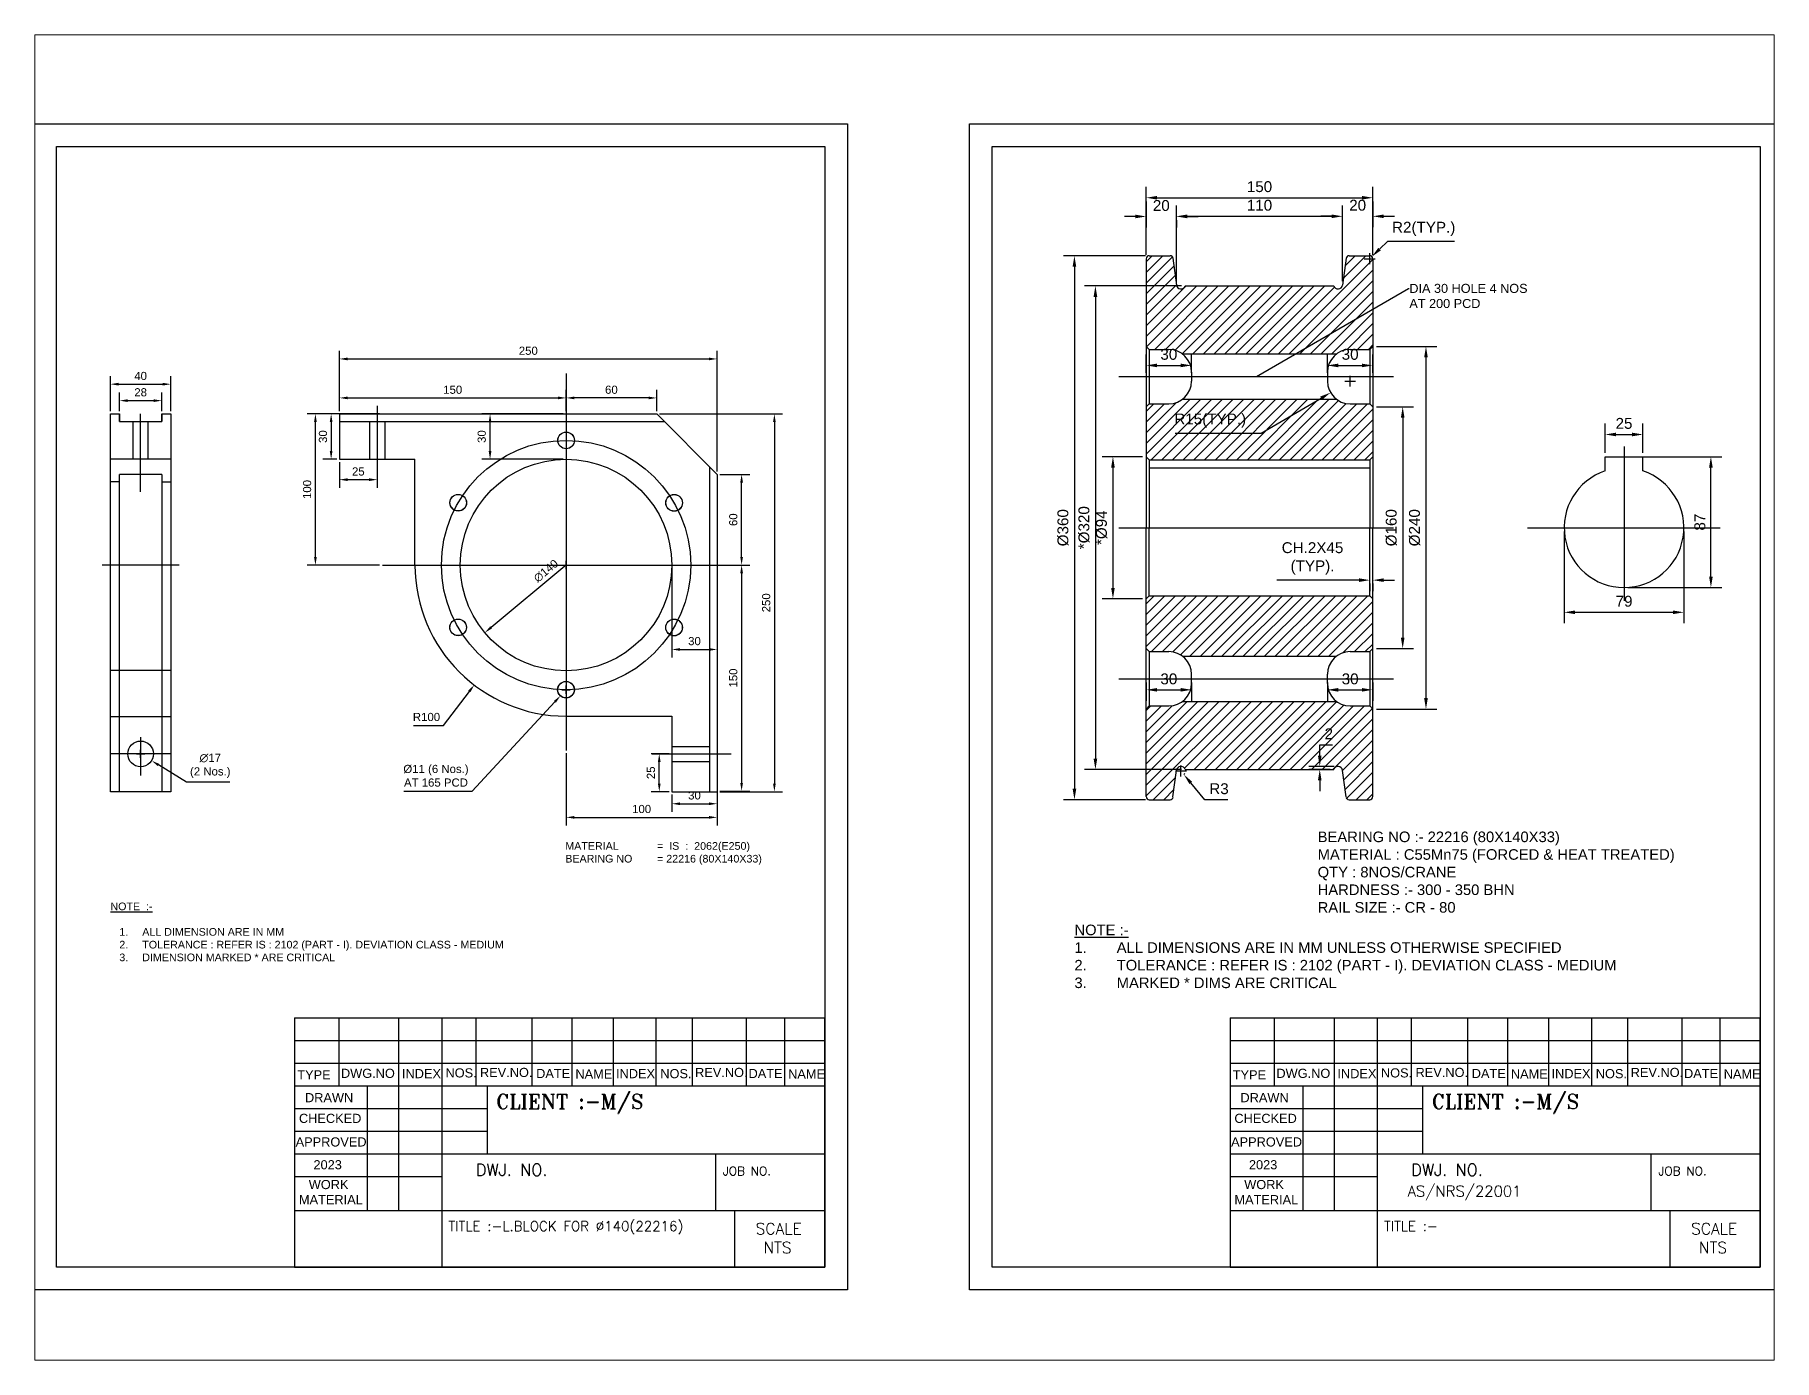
# Paper-space layout 'Layout1' of a CAD drawing. Header units: inches. Extents: x 1.05 to 9.45, y 0.8 to 7.2.
# The model-space entities are those that its viewports show. They can reach past a viewport. Long polylines and large blocks are cut down to what shows.
import ezdxf
from ezdxf import colors
from ezdxf.entities.mleader import LeaderData, LeaderLine
from ezdxf.math import Vec2, Vec3

# ---------------------------------------------------------------- set-up
doc = ezdxf.new("R2010")
doc.units = ezdxf.units.IN
doc.header["$LTSCALE"] = 10
doc.header["$MEASUREMENT"] = 0
doc.linetypes.add('CENTER', pattern=[2, 1.25, -0.25, 0.25, -0.25])
doc.linetypes.add('HIDDEN', pattern=[0.375, 0.25, -0.125])
doc.layers.add('center', color=7, linetype='CENTER')
doc.layers.add('hidden', color=7, linetype='HIDDEN')
doc.styles.get("Standard").update_dxf_attribs({"font": 'arial.ttf'})
doc.dimstyles.get("Standard").update_dxf_attribs({"dimscale": 40, "dimtxt": 0.18, "dimasz": 0.18, "dimexe": 0.18, "dimexo": 0.0625, "dimgap": 0.09, "dimtad": 1, "dimtoh": 1, "dimdec": 0, "dimzin": 0, "dimdsep": 46, "dimtxsty": 'Standard', "dimcen": 0.09, "dimadec": 0, "dimazin": 0, "dimtfac": 1, "dimtdec": 0, "dimtofl": 0, "dimtmove": 0, "dimatfit": 3, "dimfxl": 1, "dimtolj": 1, "dimtzin": 0, "dimarcsym": 0})
pattern_1 = [(45, (-429.9646, -79.259), (-3.535534, 3.535534), [])]

psp = doc.layouts.get("Layout1")

msp = doc.modelspace()

# ---------------------------------------------------------------- texts
at = {"attachment_point": 1}
for s, width, gutter_width, heights, insert, char_height in [('BEARING NO :- 22216 (80X140X33)\\PMATERIAL : C55Mn75 (FORCED & HEAT TREATED)\\PQTY : 8NOS/CRANE\\PHARDNESS :- 300 - 350 BHN\\PRAIL SIZE :- CR - 80', 263.429, 14.4, [0], (1328.5, 432), 7), ('{\\LNOTE :-\\P\\pxi-3,l3.77626,t3.77626;}1.^IALL DIMENSIONS ARE IN MM UNLESS OTHERWISE SPECIFIED\\P2.^ITOLERANCE : REFER IS : 2102 (PART - I). DEVIATION CLASS - MEDIUM\\P3.^IMARKED * DIMS ARE CRITICAL', 407.414, 14.4, [67.5], (1167.5, 370.4), 7), ('TYPE', 459.71, 0.756, [0], (653.1, 274), 6.05), ('DWG.NO', 459.71, 0.756, [6.26], (682, 275), 6.05), ('INDEX', 459.71, 0.756, [0], (722.4, 274.8), 6.05), ('NOS.', 459.71, 0.756, [0], (751.2, 275.3), 6.05), ('REV.NO.', 459.71, 0.756, [0], (774, 275.6), 6.05), ('DATE', 459.71, 0.756, [0], (811.2, 274.9), 6.05), ('NAME', 459.71, 0.756, [0], (837.2, 274.6), 6.05), ('INDEX', 459.71, 0.756, [0], (864.1, 274.8), 6.05), ('NOS.', 459.71, 0.756, [0], (893.4, 274.8), 6.05), ('REV.NO.', 459.71, 0.756, [0], (916.4, 275.6), 6.05), ('DATE', 459.71, 0.756, [0], (951.8, 274.9), 6.05), ('NAME', 459.71, 0.756, [0], (978, 274.6), 6.05), ('TYPE', 459.71, 0.756, [0], (1272.3, 274), 6.05), ('DWG.NO', 459.71, 0.756, [6.26], (1301.2, 275), 6.05), ('INDEX', 459.71, 0.756, [0], (1341.6, 274.8), 6.05), ('NOS.', 459.71, 0.756, [0], (1370.4, 275.3), 6.05), ('REV.NO.', 459.71, 0.756, [0], (1393.3, 275.6), 6.05), ('DATE', 459.71, 0.756, [0], (1430.5, 274.9), 6.05), ('NAME', 459.71, 0.756, [0], (1456.4, 274.6), 6.05), ('INDEX', 459.71, 0.756, [0], (1483.3, 274.8), 6.05), ('NOS.', 459.71, 0.756, [0], (1512.6, 274.8), 6.05), ('REV.NO.', 459.71, 0.756, [0], (1535.7, 275.6), 6.05), ('DATE', 459.71, 0.756, [0], (1571, 274.9), 6.05), ('NAME', 459.71, 0.756, [0], (1597.3, 274.6), 6.05), ('DRAWN', 459.71, 0.756, [0], (658.2, 258.9), 6.05), ('DRAWN', 459.71, 0.756, [0], (1277.4, 258.9), 6.05), ('CHECKED', 459.71, 0.756, [0], (654.2, 245.2), 6.05), ('CHECKED', 459.71, 0.756, [0], (1273.4, 245.2), 6.05), ('APPROVED', 459.71, 0.756, [0], (652, 229.6), 6.05), ('APPROVED', 459.71, 0.756, [0], (1271.2, 229.6), 6.05), ('2023', 459.71, 0.756, [0], (663.8, 214.5), 6.05), ('2023', 459.71, 0.756, [0], (1283, 214.5), 6.05), ('WORK', 459.71, 0.756, [0], (660.7, 201.4), 6.05), ('WORK', 459.71, 0.756, [0], (1279.9, 201.4), 6.05), ('MATERIAL', 459.71, 0.756, [0], (654.2, 191.4), 6.05), ('MATERIAL', 459.71, 0.756, [0], (1273.4, 191.4), 6.05)]:
    msp.add_mtext_dynamic_manual_height_columns(s, width=width, gutter_width=gutter_width, heights=heights, dxfattribs=dict(at, insert=insert, char_height=char_height))
at = {"color": 6, "char_height": 0.2, "attachment_point": 1}
for insert in [(699.4, 263.7), (699.4, 263.5), (1318.7, 263.7), (1318.7, 263.5)]:
    msp.add_mtext_dynamic_manual_height_columns('{\\C256;\\c16777215;05/05}', width=20.82, gutter_width=1, heights=[0], dxfattribs=dict(at, insert=insert))
at = {"lineweight": 13, "attachment_point": 1}
for s, width, gutter_width, insert, char_height in [('{\\Fromant|c0;CLIENT :-M/S}', 729.698, 1.2, (784.7, 258.1), 9.6), ('{\\Fromant|c0;CLIENT :-M/S}', 729.698, 1.2, (1404, 258.1), 9.6), ('{\\Fromant|c0;DWJ. NO.}', 597.622, 0.983, (771.2, 212), 7.862), ('{\\Fromant|c0;DWJ. NO.}', 597.622, 0.983, (1390.4, 212), 7.862)]:
    msp.add_mtext_dynamic_manual_height_columns(s, width=width, gutter_width=gutter_width, heights=[0], dxfattribs=dict(at, insert=insert, char_height=char_height))
at = {"lineweight": 15, "attachment_point": 1}
for s, width, gutter_width, heights, insert, char_height in [('{\\Fromant|c0;JOB NO.}', 437.819, 0.72, [0], (934.8, 210.2), 5.76), ('{\\Fromant|c0;JOB NO.}', 437.819, 0.72, [0], (1554.1, 210.2), 5.76), ('{\\Fromant|c0;AS/NRS/22001}', 545.905, 0.898, [0], (1388, 197.6), 7.182), ('{\\Fromant|c0;TITLE :-L.BLOCK FOR %%C140(22216)}', 659.939, 1.09, [8.83], (753.2, 174.1), 6.5), ('{\\Fromant|c0;SCALE\\P NTS}', 569.164, 0.936, [0], (956.5, 172.9), 7.488), ('{\\Fromant|c0;TITLE :-}', 659.939, 1.09, [8.83], (1372.4, 174.1), 6.5), ('{\\Fromant|c0;SCALE\\P NTS}', 569.164, 0.936, [0], (1575.7, 172.9), 7.488)]:
    msp.add_mtext_dynamic_manual_height_columns(s, width=width, gutter_width=gutter_width, heights=heights, dxfattribs=dict(at, insert=insert, char_height=char_height))

# ---------------------------------------------------------------- blocks, each defined once
blk = doc.blocks.new('*U3')
blk.add_circle((5.5, 5.5), 5.5)
blk = doc.blocks.new('*U4')
at = {"color": 0, "linetype": 'ByBlock', "lineweight": -2, "transparency": 16777216}
for p, rotation in [((269.1, 399.3), 59.99999999999997), ((274.6, 404.8), 120), ((265, 414.3), 240), ((259.5, 408.8), 300.0000000000001), ((272.5, 412.3), 180)]:
    blk.add_blockref('*U3', p, dxfattribs=dict(at, rotation=rotation))
blk.add_blockref('*U3', (261.5, 401.3), dxfattribs=at)
blk = doc.blocks.new('*U1')
blk.add_blockref('*U4', (-267, -406.8))
blk = doc.blocks.new('*U2')
at = {"color": 0, "linetype": 'ByBlock', "lineweight": -2, "transparency": 16777216}
blk.add_blockref('*U1', (267, 406.8), dxfattribs=at)
for p, rotation in [((195.6, 365.5), 59.99999999999999), ((338.5, 365.5), 299.9999999999999), ((195.6, 283), 120), ((338.5, 283), 240), ((267, 241.8), 180)]:
    blk.add_blockref('*U1', p, dxfattribs=dict(at, rotation=rotation))
blk = doc.blocks.new('*D5')
at = {"color": 0, "lineweight": -2, "transparency": 16777216}
for p, q in [((117, 426.2), (117, 466.1)), ((122.4, 460.7), (361.6, 460.7)), ((367, 386.2), (367, 466.1))]:
    blk.add_line(p, q, dxfattribs=at)
at = {"color": 0, "transparency": 16777216}
for points in [[(122.4, 461.6), (122.4, 459.8), (117, 460.7)], [(361.6, 461.6), (361.6, 459.8), (367, 460.7)]]:
    blk.add_solid(points, dxfattribs=at)
at = {"layer": 'Defpoints', "color": 0, "transparency": 16777216}
for p in [(367, 460.7), (117, 424.3), (367, 384.3)]:
    blk.add_point(p, dxfattribs=at)
at = {"color": 0, "transparency": 16777216, "insert": (242, 466.1), "char_height": 5.4, "attachment_point": 5}
blk.add_mtext('\\A1;250', dxfattribs=at)
blk = doc.blocks.new('*D6')
at = {"color": 0, "lineweight": -2, "transparency": 16777216}
for p, q in [((117, 426.2), (117, 440.3)), ((267, 426.2), (267, 440.3)), ((122.4, 434.9), (261.6, 434.9))]:
    blk.add_line(p, q, dxfattribs=at)
at = {"color": 0, "transparency": 16777216}
for points in [[(122.4, 435.8), (122.4, 434), (117, 434.9)], [(261.6, 435.8), (261.6, 434), (267, 434.9)]]:
    blk.add_solid(points, dxfattribs=at)
at = {"layer": 'Defpoints', "color": 0, "transparency": 16777216}
for p in [(267, 434.9), (117, 424.3), (267, 424.3)]:
    blk.add_point(p, dxfattribs=at)
at = {"color": 0, "transparency": 16777216, "insert": (192, 440.3), "char_height": 5.4, "attachment_point": 5}
blk.add_mtext('\\A1;150', dxfattribs=at)
blk = doc.blocks.new('*D7')
at = {"color": 0, "lineweight": -2, "transparency": 16777216}
for p, q in [((267, 426.2), (267, 440.3)), ((327, 426.2), (327, 440.3)), ((321.6, 434.9), (272.4, 434.9))]:
    blk.add_line(p, q, dxfattribs=at)
at = {"color": 0, "transparency": 16777216}
for points in [[(272.4, 435.8), (272.4, 434), (267, 434.9)], [(321.6, 435.8), (321.6, 434), (327, 434.9)]]:
    blk.add_solid(points, dxfattribs=at)
at = {"layer": 'Defpoints', "color": 0, "transparency": 16777216}
for p in [(267, 434.9), (267, 424.3), (327, 424.3)]:
    blk.add_point(p, dxfattribs=at)
at = {"color": 0, "transparency": 16777216, "insert": (297, 440.3), "char_height": 5.4, "attachment_point": 5}
blk.add_mtext('\\A1;60', dxfattribs=at)
blk = doc.blocks.new('*D8')
at = {"color": 0, "lineweight": -2, "transparency": 16777216}
for p, q in [((115.2, 424.3), (106.1, 424.3)), ((111.5, 418.9), (111.5, 399.7)), ((115.2, 394.3), (106.1, 394.3))]:
    blk.add_line(p, q, dxfattribs=at)
at = {"color": 0, "transparency": 16777216}
for points in [[(110.6, 418.9), (112.4, 418.9), (111.5, 424.3)], [(110.6, 399.7), (112.4, 399.7), (111.5, 394.3)]]:
    blk.add_solid(points, dxfattribs=at)
at = {"layer": 'Defpoints', "color": 0, "transparency": 16777216}
for p in [(117, 424.3), (111.5, 394.3), (117, 394.3)]:
    blk.add_point(p, dxfattribs=at)
at = {"color": 0, "transparency": 16777216, "insert": (106.1, 409.3), "char_height": 5.4, "attachment_point": 5, "rotation": 90}
blk.add_mtext('\\A1;30', dxfattribs=at)
blk = doc.blocks.new('*D9')
at = {"color": 0, "lineweight": -2, "transparency": 16777216}
for p, q in [((143.5, 424.3), (95.7, 424.3)), ((101.1, 329.7), (101.1, 418.9)), ((143.5, 324.3), (95.7, 324.3))]:
    blk.add_line(p, q, dxfattribs=at)
at = {"color": 0, "transparency": 16777216}
for points in [[(100.2, 418.9), (102, 418.9), (101.1, 424.3)], [(100.2, 329.7), (102, 329.7), (101.1, 324.3)]]:
    blk.add_solid(points, dxfattribs=at)
at = {"layer": 'Defpoints', "color": 0, "transparency": 16777216}
for p in [(101.1, 424.3), (145.4, 424.3), (145.4, 324.3)]:
    blk.add_point(p, dxfattribs=at)
at = {"color": 0, "transparency": 16777216, "insert": (95.6, 374.3), "char_height": 5.4, "attachment_point": 5, "rotation": 90}
blk.add_mtext('\\A1;100', dxfattribs=at)
blk = doc.blocks.new('*D10')
at = {"color": 0, "lineweight": -2, "transparency": 16777216}
for p, q in [((265.2, 424.3), (211.3, 424.3)), ((216.7, 399.7), (216.7, 418.9)), ((265.2, 394.3), (211.3, 394.3))]:
    blk.add_line(p, q, dxfattribs=at)
at = {"color": 0, "transparency": 16777216}
for points in [[(215.8, 418.9), (217.6, 418.9), (216.7, 424.3)], [(215.8, 399.7), (217.6, 399.7), (216.7, 394.3)]]:
    blk.add_solid(points, dxfattribs=at)
at = {"layer": 'Defpoints', "color": 0, "transparency": 16777216}
for p in [(216.7, 424.3), (267, 424.3), (267, 394.3)]:
    blk.add_point(p, dxfattribs=at)
at = {"color": 0, "transparency": 16777216, "insert": (211.2, 409.3), "char_height": 5.4, "attachment_point": 5, "rotation": 90}
blk.add_mtext('\\A1;30', dxfattribs=at)
blk = doc.blocks.new('*D11')
at = {"color": 0, "lineweight": -2, "transparency": 16777216}
for p, q in [((264.3, 324.3), (269.7, 324.3)), ((267, 321.6), (267, 327)), ((185.8, 218.2), (203, 240.6)), ((166, 218.2), (185.8, 218.2))]:
    blk.add_line(p, q, dxfattribs=at)
at = {"color": 0, "transparency": 16777216}
blk.add_solid([(202.2, 241.2), (203.7, 240.1), (206.2, 244.9)], dxfattribs=at)
at = {"layer": 'Defpoints', "color": 0, "transparency": 16777216}
for p in [(267, 324.3), (206.2, 244.9)]:
    blk.add_point(p, dxfattribs=at)
at = {"color": 0, "transparency": 16777216, "insert": (174.6, 223.7), "char_height": 5.4, "attachment_point": 5}
blk.add_mtext('\\A1;R100', dxfattribs=at)
blk = doc.blocks.new('*D12')
at = {"color": 0, "lineweight": -2, "transparency": 16777216}
blk.add_line((266.2, 323.5), (217.4, 283), dxfattribs=at)
at = {"color": 0, "transparency": 16777216}
blk.add_solid([(216.8, 283.7), (217.9, 282.3), (213.2, 279.5)], dxfattribs=at)
at = {"layer": 'Defpoints', "color": 0, "transparency": 16777216}
for p in [(320.9, 369), (213.2, 279.5)]:
    blk.add_point(p, dxfattribs=at)
at = {"color": 0, "transparency": 16777216, "insert": (253.7, 320.4), "char_height": 5.4, "attachment_point": 5, "rotation": 39.7331}
blk.add_mtext('\\A1;∅140', dxfattribs=at)
blk = doc.blocks.new('*D13')
at = {"color": 0, "lineweight": -2, "transparency": 16777216}
for p, q in [((267, 199.7), (267, 151.9)), ((367, 197.4), (367, 151.9)), ((272.4, 157.3), (361.6, 157.3))]:
    blk.add_line(p, q, dxfattribs=at)
at = {"color": 0, "transparency": 16777216}
for points in [[(272.4, 158.2), (272.4, 156.4), (267, 157.3)], [(361.6, 158.2), (361.6, 156.4), (367, 157.3)]]:
    blk.add_solid(points, dxfattribs=at)
at = {"layer": 'Defpoints', "color": 0, "transparency": 16777216}
for p in [(267, 201.6), (367, 199.3), (367, 157.3)]:
    blk.add_point(p, dxfattribs=at)
at = {"color": 0, "transparency": 16777216, "insert": (317, 162.8), "char_height": 5.4, "attachment_point": 5}
blk.add_mtext('\\A1;100', dxfattribs=at)
blk = doc.blocks.new('*D14')
at = {"color": 0, "lineweight": -2, "transparency": 16777216}
for p, q in [((337, 172.4), (337, 160.9)), ((342.4, 166.3), (361.6, 166.3)), ((367, 172.4), (367, 160.9))]:
    blk.add_line(p, q, dxfattribs=at)
at = {"color": 0, "transparency": 16777216}
for points in [[(342.4, 167.2), (342.4, 165.4), (337, 166.3)], [(361.6, 167.2), (361.6, 165.4), (367, 166.3)]]:
    blk.add_solid(points, dxfattribs=at)
at = {"layer": 'Defpoints', "color": 0, "transparency": 16777216}
for p in [(337, 174.3), (367, 174.3), (367, 166.3)]:
    blk.add_point(p, dxfattribs=at)
at = {"color": 0, "transparency": 16777216, "insert": (352, 171.8), "char_height": 5.4, "attachment_point": 5}
blk.add_mtext('\\A1;30', dxfattribs=at)
blk = doc.blocks.new('*D15')
at = {"color": 0, "lineweight": -2, "transparency": 16777216}
for p, q in [((368.9, 384.3), (388.6, 384.3)), ((383.2, 329.7), (383.2, 378.9)), ((368.9, 324.3), (388.6, 324.3))]:
    blk.add_line(p, q, dxfattribs=at)
at = {"color": 0, "transparency": 16777216}
for points in [[(382.3, 378.9), (384.1, 378.9), (383.2, 384.3)], [(382.3, 329.7), (384.1, 329.7), (383.2, 324.3)]]:
    blk.add_solid(points, dxfattribs=at)
at = {"layer": 'Defpoints', "color": 0, "transparency": 16777216}
for p in [(367, 384.3), (383.2, 384.3), (367, 324.3)]:
    blk.add_point(p, dxfattribs=at)
at = {"color": 0, "transparency": 16777216, "insert": (377.7, 354.3), "char_height": 5.4, "attachment_point": 5, "rotation": 90}
blk.add_mtext('\\A1;60', dxfattribs=at)
blk = doc.blocks.new('*D16')
at = {"color": 0, "lineweight": -2, "transparency": 16777216}
for p, q in [((368.9, 324.3), (388.6, 324.3)), ((383.2, 318.9), (383.2, 180.1)), ((368.9, 174.7), (388.6, 174.7))]:
    blk.add_line(p, q, dxfattribs=at)
at = {"color": 0, "transparency": 16777216}
for points in [[(382.3, 318.9), (384.1, 318.9), (383.2, 324.3)], [(382.3, 180.1), (384.1, 180.1), (383.2, 174.7)]]:
    blk.add_solid(points, dxfattribs=at)
at = {"layer": 'Defpoints', "color": 0, "transparency": 16777216}
for p in [(367, 324.3), (367, 174.7), (383.2, 174.7)]:
    blk.add_point(p, dxfattribs=at)
at = {"color": 0, "transparency": 16777216, "insert": (377.7, 249.5), "char_height": 5.4, "attachment_point": 5, "rotation": 90}
blk.add_mtext('\\A1;150', dxfattribs=at)
blk = doc.blocks.new('*D17')
at = {"color": 0, "lineweight": -2, "transparency": 16777216}
for p, q in [((117, 392.4), (117, 375.4)), ((142, 392.4), (142, 375.4)), ((122.4, 380.8), (136.6, 380.8))]:
    blk.add_line(p, q, dxfattribs=at)
at = {"color": 0, "transparency": 16777216}
for points in [[(122.4, 381.7), (122.4, 379.9), (117, 380.8)], [(136.6, 381.7), (136.6, 379.9), (142, 380.8)]]:
    blk.add_solid(points, dxfattribs=at)
at = {"layer": 'Defpoints', "color": 0, "transparency": 16777216}
for p in [(117, 394.3), (142, 394.3), (142, 380.8)]:
    blk.add_point(p, dxfattribs=at)
at = {"color": 0, "transparency": 16777216, "insert": (129.5, 386.2), "char_height": 5.4, "attachment_point": 5}
blk.add_mtext('\\A1;25', dxfattribs=at)
blk = doc.blocks.new('*D18')
at = {"color": 0, "lineweight": -2, "transparency": 16777216}
for p, q in [((335.2, 199.3), (323.3, 199.3)), ((328.7, 179.7), (328.7, 193.9)), ((335.2, 174.3), (323.3, 174.3))]:
    blk.add_line(p, q, dxfattribs=at)
at = {"color": 0, "transparency": 16777216}
for points in [[(327.8, 193.9), (329.6, 193.9), (328.7, 199.3)], [(327.8, 179.7), (329.6, 179.7), (328.7, 174.3)]]:
    blk.add_solid(points, dxfattribs=at)
at = {"layer": 'Defpoints', "color": 0, "transparency": 16777216}
for p in [(328.7, 199.3), (337, 199.3), (337, 174.3)]:
    blk.add_point(p, dxfattribs=at)
at = {"color": 0, "transparency": 16777216, "insert": (323.2, 186.8), "char_height": 5.4, "attachment_point": 5, "rotation": 90}
blk.add_mtext('\\A1;25', dxfattribs=at)
blk = doc.blocks.new('*D19')
at = {"color": 0, "lineweight": -2, "transparency": 16777216}
for p, q in [((337, 322.4), (337, 263)), ((367, 322.4), (367, 263)), ((342.4, 268.4), (361.6, 268.4))]:
    blk.add_line(p, q, dxfattribs=at)
at = {"color": 0, "transparency": 16777216}
for points in [[(342.4, 269.3), (342.4, 267.5), (337, 268.4)], [(361.6, 269.3), (361.6, 267.5), (367, 268.4)]]:
    blk.add_solid(points, dxfattribs=at)
at = {"layer": 'Defpoints', "color": 0, "transparency": 16777216}
for p in [(337, 324.3), (367, 324.3), (367, 268.4)]:
    blk.add_point(p, dxfattribs=at)
at = {"color": 0, "transparency": 16777216, "insert": (352, 273.9), "char_height": 5.4, "attachment_point": 5}
blk.add_mtext('\\A1;30', dxfattribs=at)
blk = doc.blocks.new('*D20')
at = {"color": 0, "lineweight": -2, "transparency": 16777216}
for p, q in [((328.9, 424.3), (410.3, 424.3)), ((404.9, 418.9), (404.9, 179.7)), ((368.9, 174.3), (410.3, 174.3))]:
    blk.add_line(p, q, dxfattribs=at)
at = {"color": 0, "transparency": 16777216}
for points in [[(404, 418.9), (405.8, 418.9), (404.9, 424.3)], [(404, 179.7), (405.8, 179.7), (404.9, 174.3)]]:
    blk.add_solid(points, dxfattribs=at)
at = {"layer": 'Defpoints', "color": 0, "transparency": 16777216}
for p in [(327, 424.3), (367, 174.3), (404.9, 174.3)]:
    blk.add_point(p, dxfattribs=at)
at = {"color": 0, "transparency": 16777216, "insert": (399.5, 299.3), "char_height": 5.4, "attachment_point": 5, "rotation": 90}
blk.add_mtext('\\A1;250', dxfattribs=at)
blk = doc.blocks.new('*D21')
at = {"color": 0, "lineweight": -2, "transparency": 16777216}
for p, q in [((267, 239.1), (267, 244.5)), ((204.9, 174.7), (259.6, 233.8)), ((264.3, 241.8), (269.7, 241.8)), ((159.6, 174.7), (204.9, 174.7))]:
    blk.add_line(p, q, dxfattribs=at)
at = {"color": 0, "transparency": 16777216}
blk.add_solid([(259, 234.4), (260.3, 233.2), (263.3, 237.8)], dxfattribs=at)
at = {"layer": 'Defpoints', "color": 0, "transparency": 16777216}
for p in [(263.3, 237.8), (267, 241.8)]:
    blk.add_point(p, dxfattribs=at)
at = {"color": 0, "transparency": 16777216, "insert": (180.9, 184.8), "char_height": 5.4, "attachment_point": 5}
blk.add_mtext('\\A1;%%C11 (6 Nos.)\\PAT 165 PCD', dxfattribs=at)
blk = doc.blocks.new('*D22')
at = {"color": 0, "lineweight": -2, "transparency": 16777216}
for p, q in [((-17.3, 199.3), (-11.9, 199.3)), ((-14.6, 196.6), (-14.6, 202)), ((15.7, 180.6), (-2.7, 192)), ((44.5, 180.6), (15.7, 180.6))]:
    blk.add_line(p, q, dxfattribs=at)
at = {"color": 0, "transparency": 16777216}
blk.add_solid([(-2.3, 192.7), (-3.2, 191.2), (-7.3, 194.8)], dxfattribs=at)
at = {"layer": 'Defpoints', "color": 0, "transparency": 16777216}
for p in [(-21.8, 203.8), (-7.3, 194.8)]:
    blk.add_point(p, dxfattribs=at)
at = {"color": 0, "transparency": 16777216, "insert": (31.5, 191.4), "char_height": 5.4, "attachment_point": 5}
blk.add_mtext('\\A1;∅17\\P(2 Nos.)', dxfattribs=at)
blk = doc.blocks.new('*D23')
at = {"color": 0, "lineweight": -2, "transparency": 16777216}
for p, q in [((-34.6, 426.2), (-34.6, 449.4)), ((5.4, 426.2), (5.4, 449.4)), ((-29.2, 444), (0, 444))]:
    blk.add_line(p, q, dxfattribs=at)
at = {"color": 0, "transparency": 16777216}
for points in [[(-29.2, 444.9), (-29.2, 443.1), (-34.6, 444)], [(0, 444.9), (0, 443.1), (5.4, 444)]]:
    blk.add_solid(points, dxfattribs=at)
at = {"layer": 'Defpoints', "color": 0, "transparency": 16777216}
for p in [(5.4, 444), (-34.6, 424.3), (5.4, 424.3)]:
    blk.add_point(p, dxfattribs=at)
at = {"color": 0, "transparency": 16777216, "insert": (-14.6, 449.4), "char_height": 5.4, "attachment_point": 5}
blk.add_mtext('\\A1;40', dxfattribs=at)
blk = doc.blocks.new('*D24')
at = {"color": 0, "lineweight": -2, "transparency": 16777216}
for p, q in [((-28.6, 426.2), (-28.6, 438.5)), ((-0.6, 426.2), (-0.6, 438.5)), ((-23.2, 433.1), (-6, 433.1))]:
    blk.add_line(p, q, dxfattribs=at)
at = {"color": 0, "transparency": 16777216}
for points in [[(-23.2, 434), (-23.2, 432.2), (-28.6, 433.1)], [(-6, 434), (-6, 432.2), (-0.6, 433.1)]]:
    blk.add_solid(points, dxfattribs=at)
at = {"layer": 'Defpoints', "color": 0, "transparency": 16777216}
for p in [(-0.6, 433.1), (-28.6, 424.3), (-0.6, 424.3)]:
    blk.add_point(p, dxfattribs=at)
at = {"color": 0, "transparency": 16777216, "insert": (-14.6, 438.6), "char_height": 5.4, "attachment_point": 5}
blk.add_mtext('\\A1;28', dxfattribs=at)
blk = doc.blocks.new('*D26')
at = {"color": 0, "lineweight": -2, "transparency": 16777216}
for p, q in [((1215, 813.6), (1215, 858.7)), ((1365, 813.6), (1365, 858.7)), ((1222.2, 851.5), (1357.8, 851.5))]:
    blk.add_line(p, q, dxfattribs=at)
at = {"color": 0, "transparency": 16777216}
for points in [[(1222.2, 852.7), (1222.2, 850.3), (1215, 851.5)], [(1357.8, 852.7), (1357.8, 850.3), (1365, 851.5)]]:
    blk.add_solid(points, dxfattribs=at)
at = {"layer": 'Defpoints', "color": 0, "transparency": 16777216}
for p in [(1365, 851.5), (1215, 811.1), (1365, 811.1)]:
    blk.add_point(p, dxfattribs=at)
at = {"color": 0, "transparency": 16777216, "insert": (1290, 858.8), "char_height": 7.2, "attachment_point": 5}
blk.add_mtext('\\A1;150', dxfattribs=at)
blk = doc.blocks.new('*D27')
at = {"color": 0, "lineweight": -2, "transparency": 16777216}
for p, q in [((1235, 796.2), (1235, 846.4)), ((1345, 796.2), (1345, 846.4)), ((1242.2, 839.2), (1337.8, 839.2))]:
    blk.add_line(p, q, dxfattribs=at)
at = {"color": 0, "transparency": 16777216}
for points in [[(1242.2, 840.4), (1242.2, 838), (1235, 839.2)], [(1337.8, 840.4), (1337.8, 838), (1345, 839.2)]]:
    blk.add_solid(points, dxfattribs=at)
at = {"layer": 'Defpoints', "color": 0, "transparency": 16777216}
for p in [(1345, 839.2), (1235, 793.7), (1345, 793.7)]:
    blk.add_point(p, dxfattribs=at)
at = {"color": 0, "transparency": 16777216, "insert": (1290, 846.5), "char_height": 7.2, "attachment_point": 5}
blk.add_mtext('\\A1;110', dxfattribs=at)
blk = doc.blocks.new('*D28')
at = {"color": 0, "lineweight": -2, "transparency": 16777216}
for p, q in [((1215, 849), (1215, 831.9)), ((1207.8, 839.1), (1200.6, 839.1)), ((1235, 836.7), (1235, 831.9)), ((1242.2, 839.1), (1249.4, 839.1))]:
    blk.add_line(p, q, dxfattribs=at)
at = {"color": 0, "transparency": 16777216}
for points in [[(1207.8, 840.3), (1207.8, 837.9), (1215, 839.1)], [(1242.2, 840.3), (1242.2, 837.9), (1235, 839.1)]]:
    blk.add_solid(points, dxfattribs=at)
at = {"layer": 'Defpoints', "color": 0, "transparency": 16777216}
for p in [(1215, 851.5), (1235, 839.2), (1235, 839.1)]:
    blk.add_point(p, dxfattribs=at)
at = {"color": 0, "transparency": 16777216, "insert": (1225, 846.3), "char_height": 7.2, "attachment_point": 5}
blk.add_mtext('\\A1;20', dxfattribs=at)
blk = doc.blocks.new('*D29')
at = {"color": 0, "lineweight": -2, "transparency": 16777216}
for p, q in [((1345, 841.7), (1345, 846.4)), ((1365, 849), (1365, 832)), ((1337.8, 839.2), (1330.6, 839.2)), ((1372.2, 839.2), (1379.4, 839.2))]:
    blk.add_line(p, q, dxfattribs=at)
at = {"color": 0, "transparency": 16777216}
for points in [[(1337.8, 840.4), (1337.8, 838), (1345, 839.2)], [(1372.2, 840.4), (1372.2, 838), (1365, 839.2)]]:
    blk.add_solid(points, dxfattribs=at)
at = {"layer": 'Defpoints', "color": 0, "transparency": 16777216}
for p in [(1365, 851.5), (1345, 839.2), (1365, 839.2)]:
    blk.add_point(p, dxfattribs=at)
at = {"color": 0, "transparency": 16777216, "insert": (1355, 846.5), "char_height": 7.2, "attachment_point": 5}
blk.add_mtext('\\A1;20', dxfattribs=at)
blk = doc.blocks.new('*D30')
at = {"color": 0, "lineweight": -2, "transparency": 16777216}
for p, q in [((1215, 735.6), (1215, 747.7)), ((1222.2, 740.5), (1237.8, 740.5)), ((1245, 735.6), (1245, 747.7))]:
    blk.add_line(p, q, dxfattribs=at)
at = {"color": 0, "transparency": 16777216}
for points in [[(1222.2, 741.7), (1222.2, 739.3), (1215, 740.5)], [(1237.8, 741.7), (1237.8, 739.3), (1245, 740.5)]]:
    blk.add_solid(points, dxfattribs=at)
at = {"layer": 'Defpoints', "color": 0, "transparency": 16777216}
for p in [(1245, 740.5), (1215, 733.1), (1245, 733.1)]:
    blk.add_point(p, dxfattribs=at)
at = {"color": 0, "transparency": 16777216, "insert": (1230, 747.8), "char_height": 7.2, "attachment_point": 5}
blk.add_mtext('\\A1;30', dxfattribs=at)
blk = doc.blocks.new('*D31')
at = {"color": 0, "lineweight": -2, "transparency": 16777216}
for p, q in [((1335, 735.6), (1335, 747.7)), ((1342.2, 740.5), (1357.8, 740.5)), ((1365, 735.6), (1365, 747.7))]:
    blk.add_line(p, q, dxfattribs=at)
at = {"color": 0, "transparency": 16777216}
for points in [[(1342.2, 741.7), (1342.2, 739.3), (1335, 740.5)], [(1357.8, 741.7), (1357.8, 739.3), (1365, 740.5)]]:
    blk.add_solid(points, dxfattribs=at)
at = {"layer": 'Defpoints', "color": 0, "transparency": 16777216}
for p in [(1365, 740.5), (1335, 733.1), (1365, 733.1)]:
    blk.add_point(p, dxfattribs=at)
at = {"color": 0, "transparency": 16777216, "insert": (1350, 747.8), "char_height": 7.2, "attachment_point": 5}
blk.add_mtext('\\A1;30', dxfattribs=at)
blk = doc.blocks.new('*D32')
at = {"color": 0, "lineweight": -2, "transparency": 16777216}
for p, q in [((1374.7, 822.6), (1369.6, 817.6)), ((1419.1, 822.6), (1374.7, 822.6)), ((1359.4, 811.1), (1366.6, 811.1)), ((1363, 807.5), (1363, 814.7))]:
    blk.add_line(p, q, dxfattribs=at)
at = {"color": 0, "transparency": 16777216}
blk.add_solid([(1368.7, 818.4), (1370.4, 816.7), (1364.4, 812.5)], dxfattribs=at)
at = {"layer": 'Defpoints', "color": 0, "transparency": 16777216}
for p in [(1363, 811.1), (1364.4, 812.5)]:
    blk.add_point(p, dxfattribs=at)
at = {"color": 0, "transparency": 16777216, "insert": (1398.7, 830.9), "char_height": 7.2, "attachment_point": 5}
blk.add_mtext('\\A1;R2(TYP.)', dxfattribs=at)
blk = doc.blocks.new('*D33')
at = {"color": 0, "lineweight": -2, "transparency": 16777216}
for p, q in [((1346.4, 730.1), (1353.6, 730.1)), ((1350, 726.5), (1350, 733.7)), ((1291.2, 695.7), (1330.8, 718.9)), ((1234.2, 695.7), (1291.2, 695.7))]:
    blk.add_line(p, q, dxfattribs=at)
at = {"color": 0, "transparency": 16777216}
blk.add_solid([(1330.2, 719.9), (1331.5, 717.9), (1337.1, 722.5)], dxfattribs=at)
at = {"layer": 'Defpoints', "color": 0, "transparency": 16777216}
for p in [(1350, 730.1), (1337.1, 722.5)]:
    blk.add_point(p, dxfattribs=at)
at = {"color": 0, "transparency": 16777216, "insert": (1257.4, 704), "char_height": 7.2, "attachment_point": 5}
blk.add_mtext('\\A1;R15(TYP.)', dxfattribs=at)
blk = doc.blocks.new('*D34')
at = {"color": 0, "lineweight": -2, "transparency": 16777216}
for p, q in [((1212.5, 680.1), (1185.8, 680.1)), ((1193, 672.9), (1193, 593.3)), ((1212.5, 586.1), (1185.8, 586.1))]:
    blk.add_line(p, q, dxfattribs=at)
at = {"color": 0, "transparency": 16777216}
for points in [[(1191.8, 672.9), (1194.2, 672.9), (1193, 680.1)], [(1191.8, 593.3), (1194.2, 593.3), (1193, 586.1)]]:
    blk.add_solid(points, dxfattribs=at)
at = {"layer": 'Defpoints', "color": 0, "transparency": 16777216}
for p in [(1215, 680.1), (1193, 586.1), (1215, 586.1)]:
    blk.add_point(p, dxfattribs=at)
at = {"color": 0, "transparency": 16777216, "insert": (1185.5, 633.1), "char_height": 7.2, "attachment_point": 5, "rotation": 90}
blk.add_mtext('\\A1;*%%C94', dxfattribs=at)
blk = doc.blocks.new('*D35')
at = {"color": 0, "lineweight": -2, "transparency": 16777216}
for p, q in [((1238.3, 793.1), (1174.2, 793.1)), ((1181.4, 785.9), (1181.4, 480.3)), ((1238.3, 473.1), (1174.2, 473.1))]:
    blk.add_line(p, q, dxfattribs=at)
at = {"color": 0, "transparency": 16777216}
for points in [[(1180.2, 785.9), (1182.6, 785.9), (1181.4, 793.1)], [(1180.2, 480.3), (1182.6, 480.3), (1181.4, 473.1)]]:
    blk.add_solid(points, dxfattribs=at)
at = {"layer": 'Defpoints', "color": 0, "transparency": 16777216}
for p in [(1240.8, 793.1), (1181.4, 473.1), (1240.8, 473.1)]:
    blk.add_point(p, dxfattribs=at)
at = {"color": 0, "transparency": 16777216, "insert": (1173.9, 633.1), "char_height": 7.2, "attachment_point": 5, "rotation": 90}
blk.add_mtext('\\A1;*%%C320', dxfattribs=at)
blk = doc.blocks.new('*D36')
at = {"color": 0, "lineweight": -2, "transparency": 16777216}
for p, q in [((1214.5, 813.1), (1160.3, 813.1)), ((1167.5, 805.9), (1167.5, 460.3)), ((1214.5, 453.1), (1160.3, 453.1))]:
    blk.add_line(p, q, dxfattribs=at)
at = {"color": 0, "transparency": 16777216}
for points in [[(1166.3, 805.9), (1168.7, 805.9), (1167.5, 813.1)], [(1166.3, 460.3), (1168.7, 460.3), (1167.5, 453.1)]]:
    blk.add_solid(points, dxfattribs=at)
at = {"layer": 'Defpoints', "color": 0, "transparency": 16777216}
for p in [(1217, 813.1), (1167.5, 453.1), (1217, 453.1)]:
    blk.add_point(p, dxfattribs=at)
at = {"color": 0, "transparency": 16777216, "insert": (1160, 633.1), "char_height": 7.2, "attachment_point": 5, "rotation": 90}
blk.add_mtext('\\A1;%%C360', dxfattribs=at)
blk = doc.blocks.new('*D37')
at = {"color": 0, "lineweight": -2, "transparency": 16777216}
for p, q in [((1367.5, 713.1), (1392, 713.1)), ((1384.8, 705.9), (1384.8, 560.3)), ((1367.5, 553.1), (1392, 553.1))]:
    blk.add_line(p, q, dxfattribs=at)
at = {"color": 0, "transparency": 16777216}
for points in [[(1383.6, 705.9), (1386, 705.9), (1384.8, 713.1)], [(1383.6, 560.3), (1386, 560.3), (1384.8, 553.1)]]:
    blk.add_solid(points, dxfattribs=at)
at = {"layer": 'Defpoints', "color": 0, "transparency": 16777216}
for p in [(1365, 713.1), (1365, 553.1), (1384.8, 553.1)]:
    blk.add_point(p, dxfattribs=at)
at = {"color": 0, "transparency": 16777216, "insert": (1377.3, 633.1), "char_height": 7.2, "attachment_point": 5, "rotation": 90}
blk.add_mtext('\\A1;%%C160', dxfattribs=at)
blk = doc.blocks.new('*D38')
at = {"color": 0, "lineweight": -2, "transparency": 16777216}
for p, q in [((1367.5, 753.1), (1407.4, 753.1)), ((1400.2, 745.9), (1400.2, 520.3)), ((1367.5, 513.1), (1407.4, 513.1))]:
    blk.add_line(p, q, dxfattribs=at)
at = {"color": 0, "transparency": 16777216}
for points in [[(1399, 745.9), (1401.4, 745.9), (1400.2, 753.1)], [(1399, 520.3), (1401.4, 520.3), (1400.2, 513.1)]]:
    blk.add_solid(points, dxfattribs=at)
at = {"layer": 'Defpoints', "color": 0, "transparency": 16777216}
for p in [(1365, 753.1), (1365, 513.1), (1400.2, 513.1)]:
    blk.add_point(p, dxfattribs=at)
at = {"color": 0, "transparency": 16777216, "insert": (1392.7, 633.1), "char_height": 7.2, "attachment_point": 5, "rotation": 90}
blk.add_mtext('\\A1;%%C240', dxfattribs=at)
blk = doc.blocks.new('*D39')
at = {"color": 0, "lineweight": -2, "transparency": 16777216}
for p, q in [((1355.8, 598.4), (1301.5, 598.4)), ((1363, 596.1), (1363, 591.2)), ((1365, 596.1), (1365, 591.2)), ((1372.2, 598.4), (1379.4, 598.4))]:
    blk.add_line(p, q, dxfattribs=at)
at = {"color": 0, "transparency": 16777216}
for points in [[(1355.8, 599.6), (1355.8, 597.2), (1363, 598.4)], [(1372.2, 599.6), (1372.2, 597.2), (1365, 598.4)]]:
    blk.add_solid(points, dxfattribs=at)
at = {"layer": 'Defpoints', "color": 0, "transparency": 16777216}
for p in [(1363, 598.6), (1363, 598.4), (1365, 598.6)]:
    blk.add_point(p, dxfattribs=at)
at = {"color": 0, "transparency": 16777216, "insert": (1325.1, 612.8), "char_height": 7.2, "attachment_point": 5}
blk.add_mtext('\\A1;CH.2X45\\P(TYP).', dxfattribs=at)
blk = doc.blocks.new('*D40')
at = {"color": 0, "lineweight": -2, "transparency": 16777216}
for p, q in [((1215, 530.6), (1215, 518.6)), ((1245, 530.6), (1245, 518.6)), ((1222.2, 525.8), (1237.8, 525.8))]:
    blk.add_line(p, q, dxfattribs=at)
at = {"color": 0, "transparency": 16777216}
for points in [[(1222.2, 527), (1222.2, 524.6), (1215, 525.8)], [(1237.8, 527), (1237.8, 524.6), (1245, 525.8)]]:
    blk.add_solid(points, dxfattribs=at)
at = {"layer": 'Defpoints', "color": 0, "transparency": 16777216}
for p in [(1215, 533.1), (1245, 533.1), (1245, 525.8)]:
    blk.add_point(p, dxfattribs=at)
at = {"color": 0, "transparency": 16777216, "insert": (1230, 533), "char_height": 7.2, "attachment_point": 5}
blk.add_mtext('\\A1;30', dxfattribs=at)
blk = doc.blocks.new('*D41')
at = {"color": 0, "lineweight": -2, "transparency": 16777216}
for p, q in [((1335, 530.6), (1335, 518.6)), ((1365, 530.6), (1365, 518.6)), ((1342.2, 525.8), (1357.8, 525.8))]:
    blk.add_line(p, q, dxfattribs=at)
at = {"color": 0, "transparency": 16777216}
for points in [[(1342.2, 527), (1342.2, 524.6), (1335, 525.8)], [(1357.8, 527), (1357.8, 524.6), (1365, 525.8)]]:
    blk.add_solid(points, dxfattribs=at)
at = {"layer": 'Defpoints', "color": 0, "transparency": 16777216}
for p in [(1335, 533.1), (1365, 533.1), (1365, 525.8)]:
    blk.add_point(p, dxfattribs=at)
at = {"color": 0, "transparency": 16777216, "insert": (1350, 533), "char_height": 7.2, "attachment_point": 5}
blk.add_mtext('\\A1;30', dxfattribs=at)
blk = doc.blocks.new('*D42')
at = {"color": 0, "lineweight": -2, "transparency": 16777216}
for p, q in [((1234.4, 472.1), (1241.6, 472.1)), ((1238, 468.5), (1238, 475.7)), ((1253.8, 453.1), (1244.5, 464.3)), ((1269, 453.1), (1253.8, 453.1))]:
    blk.add_line(p, q, dxfattribs=at)
blk.add_arc((1238, 472.1), 3, 309.6842, 331.7247, dxfattribs=at)
at = {"color": 0, "transparency": 16777216}
blk.add_solid([(1245.4, 465), (1243.6, 463.5), (1239.9, 469.8)], dxfattribs=at)
at = {"layer": 'Defpoints', "color": 0, "transparency": 16777216}
for p in [(1238, 472.1), (1239.9, 469.8)]:
    blk.add_point(p, dxfattribs=at)
at = {"color": 0, "transparency": 16777216, "insert": (1263.2, 460.3), "char_height": 7.2, "attachment_point": 5}
blk.add_mtext('\\A1;R3', dxfattribs=at)
blk = doc.blocks.new('*D43')
at = {"color": 0, "lineweight": -2, "transparency": 16777216}
for p, q in [((1329.9, 482.3), (1329.9, 489.5)), ((1329.9, 489.5), (1338.3, 489.5)), ((1339.5, 475.1), (1322.7, 475.1)), ((1336.7, 473.1), (1322.7, 473.1)), ((1329.9, 465.9), (1329.9, 458.7))]:
    blk.add_line(p, q, dxfattribs=at)
at = {"color": 0, "transparency": 16777216}
for points in [[(1328.7, 482.3), (1331.1, 482.3), (1329.9, 475.1)], [(1328.7, 465.9), (1331.1, 465.9), (1329.9, 473.1)]]:
    blk.add_solid(points, dxfattribs=at)
at = {"layer": 'Defpoints', "color": 0, "transparency": 16777216}
for p in [(1329.9, 475.1), (1339.2, 473.1), (1342, 475.1)]:
    blk.add_point(p, dxfattribs=at)
at = {"color": 0, "transparency": 16777216, "insert": (1335.9, 496.7), "char_height": 7.2, "attachment_point": 5}
blk.add_mtext('\\A1;2', dxfattribs=at)
blk = doc.blocks.new('*D44')
at = {"color": 0, "lineweight": -2, "transparency": 16777216}
for p, q in [((1518.8, 682.6), (1518.8, 702)), ((1526, 694.8), (1536.6, 694.8)), ((1543.8, 682.6), (1543.8, 702))]:
    blk.add_line(p, q, dxfattribs=at)
at = {"color": 0, "transparency": 16777216}
for points in [[(1526, 696), (1526, 693.6), (1518.8, 694.8)], [(1536.6, 696), (1536.6, 693.6), (1543.8, 694.8)]]:
    blk.add_solid(points, dxfattribs=at)
at = {"layer": 'Defpoints', "color": 0, "transparency": 16777216}
for p in [(1543.8, 694.8), (1518.8, 680.1), (1543.8, 680.1)]:
    blk.add_point(p, dxfattribs=at)
at = {"color": 0, "transparency": 16777216, "insert": (1531.3, 702.1), "char_height": 7.2, "attachment_point": 5}
blk.add_mtext('\\A1;25', dxfattribs=at)
blk = doc.blocks.new('*D45')
at = {"color": 0, "lineweight": -2, "transparency": 16777216}
for p, q in [((1533.8, 680.1), (1596, 680.1)), ((1588.8, 600.7), (1588.8, 672.9)), ((1533.8, 593.5), (1596, 593.5))]:
    blk.add_line(p, q, dxfattribs=at)
at = {"color": 0, "transparency": 16777216}
for points in [[(1587.6, 672.9), (1590, 672.9), (1588.8, 680.1)], [(1587.6, 600.7), (1590, 600.7), (1588.8, 593.5)]]:
    blk.add_solid(points, dxfattribs=at)
at = {"layer": 'Defpoints', "color": 0, "transparency": 16777216}
for p in [(1531.3, 680.1), (1588.8, 680.1), (1531.3, 593.5)]:
    blk.add_point(p, dxfattribs=at)
at = {"color": 0, "transparency": 16777216, "insert": (1581.5, 636.8), "char_height": 7.2, "attachment_point": 5, "rotation": 90}
blk.add_mtext('\\A1;87', dxfattribs=at)
blk = doc.blocks.new('*D46')
at = {"color": 0, "lineweight": -2, "transparency": 16777216}
for p, q in [((1491.7, 630.6), (1491.7, 569.9)), ((1570.9, 630.6), (1570.9, 569.9)), ((1498.9, 577.1), (1563.7, 577.1))]:
    blk.add_line(p, q, dxfattribs=at)
at = {"color": 0, "transparency": 16777216}
for points in [[(1498.9, 578.3), (1498.9, 575.9), (1491.7, 577.1)], [(1563.7, 578.3), (1563.7, 575.9), (1570.9, 577.1)]]:
    blk.add_solid(points, dxfattribs=at)
at = {"layer": 'Defpoints', "color": 0, "transparency": 16777216}
for p in [(1491.7, 633.1), (1570.9, 633.1), (1570.9, 577.1)]:
    blk.add_point(p, dxfattribs=at)
at = {"color": 0, "transparency": 16777216, "insert": (1531.3, 584.4), "char_height": 7.2, "attachment_point": 5}
blk.add_mtext('\\A1;79', dxfattribs=at)
blk = doc.blocks.new('L-BLOCK')
for p, q in [((-34.6, 174.3), (-34.6, 424.3)), ((-34.6, 424.3), (-28.6, 424.3)), ((-28.6, 424.3), (-28.6, 419.3)), ((-28.6, 419.3), (-28.6, 424.3)), ((-28.6, 419.3), (-0.6, 419.3)), ((-0.6, 419.3), (-0.6, 424.3)), ((-0.6, 424.3), (5.4, 424.3)), ((-0.6, 424.3), (-0.6, 419.3)), ((5.4, 424.3), (5.4, 174.3)), ((117, 424.3), (327, 424.3)), ((117, 424.3), (117, 394.3)), ((327, 424.3), (367, 384.3)), ((117, 394.3), (167, 394.3)), ((167, 324.3), (167, 394.3)), ((-28.6, 174.3), (-28.6, 384.3)), ((-0.6, 384.3), (-28.6, 384.3)), ((-0.6, 384.3), (-0.6, 174.3)), ((367, 384.3), (367, 174.3)), ((-28.6, 379.3), (-34.6, 379.3)), ((-0.6, 379.3), (5.4, 379.3)), ((267, 224.3), (337, 224.3)), ((337, 224.3), (337, 174.3)), ((-14.6, 210.3), (-14.6, 185.1)), ((5.4, 199.3), (-34.6, 199.3)), ((5.4, 174.3), (-34.6, 174.3)), ((337, 174.3), (367, 174.3))]:
    blk.add_line(p, q)
for centre, radius in [((267, 324.3), 70), ((-14.6, 199.3), 8.5)]:
    blk.add_circle(centre, radius)
blk.add_arc((267, 324.3), 100, 180, 270)
at = {"layer": 'center'}
for p, q in [((267, 451), (267, 201.6)), ((142, 429.6), (142, 385.1)), ((-14.8, 424.3), (-14.8, 372.8)), ((10.9, 324.3), (-40, 324.3)), ((145.4, 324.3), (387.9, 324.3)), ((324, 199.3), (376.3, 199.3))]:
    blk.add_line(p, q, dxfattribs=at)
blk.add_circle((267, 324.3), 82.5, dxfattribs=at)
at = {"layer": 'hidden'}
for p, q in [((-19.8, 419.3), (-19.8, 394.3)), ((-9.8, 419.3), (-9.8, 394.3)), ((117, 419.3), (332, 419.3)), ((137, 419.3), (137, 394.3)), ((147, 419.3), (147, 394.3)), ((5.4, 394.3), (-34.6, 394.3)), ((362, 389.3), (362, 174.3)), ((5.4, 254.6), (-34.6, 254.6)), ((5.4, 223.8), (-34.6, 223.8)), ((337, 204.3), (362, 204.3)), ((337, 194.3), (362, 194.3))]:
    blk.add_line(p, q, dxfattribs=at)
blk.add_blockref('*U2', (0, 0))
at = {"char_height": 5.062, "attachment_point": 1}
for s, width, insert in [('MATERIAL   ^I=  IS  :  2062(E250)\\PBEARING NO    ^I= 22216 (80X140X33)', 144.873, (266.5, 140.9)), ('{\\LNOTE  :-} \\P\\P\\pxi-3,l4.16439,t4.16439;1.^IALL DIMENSION ARE IN MM\\P2.^ITOLERANCE : REFER IS : 2102 (PART - I). DEVIATION CLASS - MEDIUM\\P3.^IDIMENSION MARKED * ARE CRITICAL', 314.773, (-34.6, 100.9))]:
    blk.add_mtext_dynamic_manual_height_columns(s, width=width, gutter_width=34, heights=[0], dxfattribs=dict(at, insert=insert))
for base, p1, p2, picture, middle in [((367, 460.7), (117, 424.3), (367, 384.3), '*D5', (242, 466.1)), ((5.4, 444), (-34.6, 424.3), (5.4, 424.3), '*D23', (-14.6, 449.4)), ((-0.6, 433.1), (-28.6, 424.3), (-0.6, 424.3), '*D24', (-14.6, 438.6)), ((267, 434.9), (117, 424.3), (267, 424.3), '*D6', (192, 440.3)), ((267, 434.9), (327, 424.3), (267, 424.3), '*D7', (297, 440.3)), ((142, 380.8), (117, 394.3), (142, 394.3), '*D17', (129.5, 386.2)), ((367, 268.4), (337, 324.3), (367, 324.3), '*D19', (352, 273.9)), ((367, 157.3), (267, 201.6), (367, 199.3), '*D13', (317, 162.8)), ((367, 166.3), (337, 174.3), (367, 174.3), '*D14', (352, 171.8))]:
    dim = blk.add_linear_dim(base=base, p1=p1, p2=p2, dimstyle='Standard')
    dim.commit()
    dim.dimension.update_dxf_attribs({"geometry": picture, "text_midpoint": middle})
for base, p1, p2, picture, middle in [((101.1, 424.3), (145.4, 324.3), (145.4, 424.3), '*D9', (95.6, 374.3)), ((111.5, 394.3), (117, 424.3), (117, 394.3), '*D8', (106.1, 409.3)), ((216.7, 424.3), (267, 394.3), (267, 424.3), '*D10', (211.2, 409.3)), ((404.9, 174.3), (327, 424.3), (367, 174.3), '*D20', (399.5, 299.3)), ((383.2, 384.3), (367, 324.3), (367, 384.3), '*D15', (377.7, 354.3)), ((383.2, 174.7), (367, 324.3), (367, 174.7), '*D16', (377.7, 249.5)), ((328.7, 199.3), (337, 174.3), (337, 199.3), '*D18', (323.2, 186.8))]:
    dim = blk.add_linear_dim(base=base, p1=p1, p2=p2, angle=90, dimstyle='Standard')
    dim.commit()
    dim.dimension.update_dxf_attribs({"geometry": picture, "text_midpoint": middle})
dim = blk.add_diameter_dim_2p(p1=(320.9, 369), p2=(213.2, 279.5), dimstyle='Standard')
dim.commit()
dim.dimension.update_dxf_attribs({"geometry": '*D12', "text_midpoint": (257.2, 316.1), "dimtype": 131})
dim = blk.add_radius_dim(center=(267, 324.3), mpoint=(206.2, 244.9), dimstyle='Standard')
dim.commit()
dim.dimension.update_dxf_attribs({"geometry": '*D11', "text_midpoint": (174.6, 218.2), "dimtype": 132})
dim = blk.add_radius_dim(center=(267, 241.8), mpoint=(263.3, 237.8), text='%%C11 (6 Nos.)\\PAT 165 PCD', dimstyle='Standard')
dim.commit()
dim.dimension.update_dxf_attribs({"geometry": '*D21', "text_midpoint": (180.9, 174.7), "dimtype": 132})
dim = blk.add_diameter_dim_2p(p1=(-21.8, 203.8), p2=(-7.3, 194.8), text='<>\\P(2 Nos.)', dimstyle='Standard')
dim.commit()
dim.dimension.update_dxf_attribs({"geometry": '*D22', "text_midpoint": (31.5, 191.4)})

# ---------------------------------------------------------------- dimensions: what is measured, and where the dimension line sits
for base, p1, p2, picture, middle in [((1365, 851.5), (1215, 811.1), (1365, 811.1), '*D26', (1290, 858.8)), ((1345, 839.2), (1235, 793.7), (1345, 793.7), '*D27', (1290, 846.5)), ((1365, 839.2), (1345, 839.2), (1365, 851.5), '*D29', (1355, 846.5)), ((1245, 740.5), (1215, 733.1), (1245, 733.1), '*D30', (1230, 747.8)), ((1365, 740.5), (1335, 733.1), (1365, 733.1), '*D31', (1350, 747.8)), ((1543.8, 694.8), (1518.8, 680.1), (1543.8, 680.1), '*D44', (1531.3, 702.1)), ((1570.9, 577.1), (1491.7, 633.1), (1570.9, 633.1), '*D46', (1531.3, 584.4)), ((1245, 525.8), (1215, 533.1), (1245, 533.1), '*D40', (1230, 533)), ((1365, 525.8), (1335, 533.1), (1365, 533.1), '*D41', (1350, 533))]:
    dim = msp.add_linear_dim(base=base, p1=p1, p2=p2, dimstyle='Standard')
    dim.commit()
    dim.dimension.update_dxf_attribs({"geometry": picture, "text_midpoint": middle})
dim = msp.add_linear_dim(base=(1235, 839.1), p1=(1215, 851.5), p2=(1235, 839.2), dimstyle='Standard')
dim.commit()
dim.dimension.update_dxf_attribs({"geometry": '*D28', "text_midpoint": (1225, 839.1), "dimtype": 160})
dim = msp.add_radius_dim(center=(1363, 811.1), mpoint=(1364.4, 812.5), text='<>(TYP.)', dimstyle='Standard')
dim.commit()
dim.dimension.update_dxf_attribs({"geometry": '*D32', "text_midpoint": (1398.7, 830.9)})
for base, p1, p2, text, picture, middle in [((1167.5, 453.1), (1217, 813.1), (1217, 453.1), '%%C<>', '*D36', (1160, 633.1)), ((1181.4, 473.1), (1240.8, 793.1), (1240.8, 473.1), '*%%C<>', '*D35', (1173.9, 633.1)), ((1400.2, 513.1), (1365, 753.1), (1365, 513.1), '%%C<>', '*D38', (1392.7, 633.1)), ((1384.8, 553.1), (1365, 713.1), (1365, 553.1), '%%C<>', '*D37', (1377.3, 633.1)), ((1193, 586.1), (1215, 680.1), (1215, 586.1), '*%%C<>', '*D34', (1185.5, 633.1))]:
    dim = msp.add_linear_dim(base=base, p1=p1, p2=p2, angle=90, text=text, dimstyle='Standard')
    dim.commit()
    dim.dimension.update_dxf_attribs({"geometry": picture, "text_midpoint": middle})
dim = msp.add_radius_dim(center=(1350, 730.1), mpoint=(1337.1, 722.5), text='<>(TYP.)', dimstyle='Standard')
dim.commit()
dim.dimension.update_dxf_attribs({"geometry": '*D33', "text_midpoint": (1257.4, 695.7), "dimtype": 164})
for base, p1, p2, picture, middle in [((1588.8, 680.1), (1531.3, 593.5), (1531.3, 680.1), '*D45', (1581.5, 636.8)), ((1329.9, 475.1), (1339.2, 473.1), (1342, 475.1), '*D43', (1335.9, 496.7))]:
    dim = msp.add_linear_dim(base=base, p1=p1, p2=p2, angle=90, dimstyle='Standard')
    dim.commit()
    dim.dimension.update_dxf_attribs({"geometry": picture, "text_midpoint": middle})
dim = msp.add_linear_dim(base=(1363, 598.4), p1=(1365, 598.6), p2=(1363, 598.6), text='CH.<>X45\\P(TYP).', dimstyle='Standard')
dim.commit()
dim.dimension.update_dxf_attribs({"geometry": '*D39', "text_midpoint": (1325.1, 612.8)})
dim = msp.add_radius_dim(center=(1238, 472.1), mpoint=(1239.9, 469.8), dimstyle='Standard')
dim.commit()
dim.dimension.update_dxf_attribs({"geometry": '*D42', "text_midpoint": (1263.2, 460.3)})

# ---------------------------------------------------------------- hatches: boundary and pattern name
h = msp.add_hatch()
h.set_pattern_fill('ANSI31', color=256, scale=40)
h.set_pattern_definition(pattern_1)
h.paths.add_polyline_path([(1365, 813.1), (1347.5, 813.1), (1345, 793.7, -0.789101), (1339.2, 793.1), (1240.8, 793.1, -0.789101), (1235, 793.7), (1232.5, 813.1), (1215, 813.1), (1215, 753.1), (1217, 751.1), (1230, 751.1, -0.162278), (1239, 748.1), (1341, 748.1, -0.162278), (1350, 751.1), (1363, 751.1), (1365, 753.1)])
h.paths.add_polyline_path([(1365, 713.1), (1363, 715.1), (1350, 715.1, -0.162278), (1341, 718.1), (1239, 718.1, -0.162278), (1230, 715.1), (1217, 715.1), (1215, 713.1), (1215, 680.1), (1217, 678.1), (1363, 678.1), (1365, 680.1)])
h = msp.add_hatch()
h.set_pattern_fill('ANSI31', color=256, scale=40)
h.set_pattern_definition(pattern_1)
h.paths.add_polyline_path([(1365, 453.1), (1347.5, 453.1), (1345, 472.5, 0.789101), (1339.2, 473.1), (1240.8, 473.1, 0.789101), (1235, 472.5), (1232.5, 453.1), (1215, 453.1), (1215, 513.1), (1217, 515.1), (1230, 515.1, 0.162278), (1239, 518.1), (1341, 518.1, 0.162278), (1350, 515.1), (1363, 515.1), (1365, 513.1)])
h.paths.add_polyline_path([(1365, 553.1), (1363, 551.1), (1350, 551.1, 0.162278), (1341, 548.1), (1239, 548.1, 0.162278), (1230, 551.1), (1217, 551.1), (1215, 553.1), (1215, 586.1), (1217, 588.1), (1363, 588.1), (1365, 586.1)])

# ---------------------------------------------------------------- linework, layer by layer
for p, q in [((1215, 811.1), (1215, 633.1)), ((1217, 813.1), (1230.8, 813.1)), ((1232.7, 811.4), (1235, 793.7)), ((1347.3, 811.4), (1345, 793.7)), ((1349.3, 813.1), (1363, 813.1)), ((1365, 811.1), (1365, 633.1)), ((1240.8, 793.1), (1339.2, 793.1)), ((1215, 753.1), (1217, 751.1)), ((1217, 751.1), (1230, 751.1)), ((1217, 751.1), (1217, 715.1)), ((1350, 751.1), (1363, 751.1)), ((1363, 751.1), (1365, 753.1)), ((1363, 751.1), (1363, 715.1)), ((1239, 748.1), (1341, 748.1)), ((1245, 736.1), (1245, 730.1)), ((1335, 736.1), (1335, 730.1)), ((1215, 713.1), (1217, 715.1)), ((1217, 715.1), (1230, 715.1)), ((1239, 718.1), (1341, 718.1)), ((1350, 715.1), (1363, 715.1)), ((1363, 715.1), (1365, 713.1)), ((1215, 680.1), (1217, 678.1)), ((1363, 678.1), (1365, 680.1)), ((1518.8, 670.7), (1518.8, 680.1)), ((1518.8, 680.1), (1543.8, 680.1)), ((1543.8, 670.7), (1543.8, 680.1)), ((1217, 678.1), (1217, 633.1)), ((1217, 678.1), (1363, 678.1)), ((1217, 672.7), (1363, 672.7)), ((1363, 678.1), (1363, 633.1)), ((1215, 455.1), (1215, 633.1)), ((1217, 588.1), (1217, 633.1)), ((1363, 588.1), (1363, 633.1)), ((1365, 455.1), (1365, 633.1)), ((1215, 586.1), (1217, 588.1)), ((1217, 588.1), (1363, 588.1)), ((1363, 588.1), (1365, 586.1)), ((1215, 553.1), (1217, 551.1)), ((1363, 551.1), (1365, 553.1)), ((1217, 551.1), (1230, 551.1)), ((1217, 551.1), (1217, 515.1)), ((1239, 548.1), (1341, 548.1)), ((1350, 551.1), (1363, 551.1)), ((1363, 551.1), (1363, 515.1)), ((1245, 530.1), (1245, 536.1)), ((1335, 530.1), (1335, 536.1)), ((1239, 518.1), (1341, 518.1)), ((1215, 513.1), (1217, 515.1)), ((1217, 515.1), (1230, 515.1)), ((1350, 515.1), (1363, 515.1)), ((1363, 515.1), (1365, 513.1)), ((1232.7, 454.9), (1235, 472.5)), ((1240.8, 473.1), (1339.2, 473.1)), ((1347.3, 454.9), (1345, 472.5)), ((1217, 453.1), (1230.8, 453.1)), ((1349.3, 453.1), (1363, 453.1)), ((651.2, 308.7), (1002.2, 308.7)), ((651.2, 308.7), (651.2, 143.7)), ((680.5, 308.7), (680.5, 263.7)), ((720.2, 308.7), (720.2, 263.7)), ((748.7, 308.7), (748.7, 143.7)), ((771.2, 308.7), (771.2, 263.7)), ((808.4, 308.7), (808.4, 263.7)), ((834.9, 308.7), (834.9, 263.7)), ((862.1, 308.7), (862.1, 263.7)), ((890.4, 308.7), (890.4, 263.7)), ((914.5, 308.7), (914.5, 263.7)), ((950.3, 308.7), (950.3, 263.7)), ((975.5, 308.7), (975.5, 263.7)), ((1002.2, 143.7), (1002.2, 308.7)), ((1270.5, 308.7), (1621.5, 308.7)), ((1270.5, 308.7), (1270.5, 143.7)), ((1299.7, 308.7), (1299.7, 263.7)), ((1339.5, 308.7), (1339.5, 263.7)), ((1368, 308.7), (1368, 143.7)), ((1390.5, 308.7), (1390.5, 263.7)), ((1427.6, 308.7), (1427.6, 263.7)), ((1454.2, 308.7), (1454.2, 263.7)), ((1481.3, 308.7), (1481.3, 263.7)), ((1509.7, 308.7), (1509.7, 263.7)), ((1533.7, 308.7), (1533.7, 263.7)), ((1569.6, 308.7), (1569.6, 263.7)), ((1594.7, 308.7), (1594.7, 263.7)), ((1621.5, 143.7), (1621.5, 308.7)), ((651.2, 293.7), (1002.2, 293.7)), ((1270.5, 293.7), (1621.5, 293.7)), ((651.2, 278.7), (1002.2, 278.7)), ((1270.5, 278.7), (1621.5, 278.7)), ((651.2, 263.7), (1002.2, 263.7)), ((699.4, 263.7), (699.4, 181.2)), ((720.2, 263.7), (720.2, 181.2)), ((778.7, 263.7), (778.7, 218.7)), ((1270.5, 263.7), (1621.5, 263.7)), ((1318.7, 263.7), (1318.7, 181.2)), ((1339.5, 263.7), (1339.5, 181.2)), ((1398, 263.7), (1398, 218.7)), ((651.2, 248.7), (778.7, 248.7)), ((1270.5, 248.7), (1398, 248.7)), ((651.2, 233.7), (778.7, 233.7)), ((1270.5, 233.7), (1398, 233.7)), ((651.2, 218.7), (778.7, 218.7)), ((778.7, 218.7), (1002.2, 218.7)), ((929.9, 218.7), (929.9, 181.2)), ((1270.5, 218.7), (1398, 218.7)), ((1398, 218.7), (1621.5, 218.7)), ((1549.1, 218.7), (1549.1, 181.2)), ((651.2, 203.7), (748.7, 203.7)), ((1270.5, 203.7), (1368, 203.7)), ((651.2, 181.2), (1002.2, 181.2)), ((942.4, 181.2), (942.4, 143.7)), ((1270.5, 181.2), (1621.5, 181.2)), ((1561.6, 181.2), (1561.6, 143.7)), ((651.2, 143.7), (1002.2, 143.7)), ((1270.5, 143.7), (1621.5, 143.7))]:
    msp.add_line(p, q)
for points in [[(478.8, 900.4), (1017.2, 900.4), (1017.2, 128.7), (478.8, 128.7)], [(1098, 900.4), (1636.5, 900.4), (1636.5, 128.7), (1098, 128.7)], [(493.8, 885.4), (1002.2, 885.4), (1002.2, 143.7), (493.8, 143.7)], [(1113, 885.4), (1621.5, 885.4), (1621.5, 143.7), (1113, 143.7)]]:
    msp.add_lwpolyline(points, close=True)
for centre, radius, start, end in [((1217, 811.1), 2, 90, 180), ((1230.8, 811.1), 2, 7.4207, 90), ((1349.3, 811.1), 2, 90, 172.5793), ((1363, 811.1), 2, 0, 90), ((1238, 794.1), 3, 187.4207, 340.5288), ((1342, 794.1), 3, 199.4712, 352.5793), ((1230, 736.1), 15, 0, 90), ((1350, 736.1), 15, 90, 180), ((1230, 730.1), 15, 270, 0), ((1350, 730.1), 15, 180, 270), ((1531.3, 633.1), 39.6, 108.4005, 71.5995), ((1230, 536.1), 15, 0, 90), ((1350, 536.1), 15, 90, 180), ((1230, 530.1), 15, 270, 0), ((1350, 530.1), 15, 180, 270), ((1238, 472.1), 3, 19.4712, 172.5793), ((1342, 472.1), 3, 7.4207, 160.5288), ((1217, 455.1), 2, 180, 270), ((1230.8, 455.1), 2, 270, 352.5793), ((1349.3, 455.1), 2, 187.4207, 270), ((1363, 455.1), 2, 270, 0)]:
    msp.add_arc(centre, radius, start, end)
at = {"layer": 'center'}
for p, q in [((1196.8, 733.1), (1378.8, 733.1)), ((1531.3, 686.9), (1531.3, 584.6)), ((1196.8, 633.1), (1378.8, 633.1)), ((1467.5, 633.1), (1595, 633.1)), ((1196.8, 533.1), (1378.8, 533.1))]:
    msp.add_line(p, q, dxfattribs=at)

# ---------------------------------------------------------------- block references
msp.add_blockref('L-BLOCK', (564, 284.1))

msp.set_redraw_order([(e.dxf.handle, doc.entitydb.next_handle()) for e in msp.query("TEXT MTEXT ATTDEF DIMENSION ARC_DIMENSION")])  # texts and dimensions are drawn at this point

# ---------------------------------------------------------------- leaders
ml = msp.add_multileader_mtext('Standard')
ml.set_content('DIA 30 HOLE 4 NOS\\PAT 200 PCD', color=256)
ml.set_leader_properties()
ml.build(insert=Vec2(0, 0))
ml.multileader.update_dxf_attribs({"dogleg_length": 0.36, "arrow_head_size": 0.18})
ctx = ml.context
ctx.base_point, ctx.char_height, ctx.arrow_head_size, ctx.landing_gap_size, ctx.plane_origin = Vec3(1389.1, 791.4), 6, 0.18, 0.09, Vec3(1287.8, 733.1)
notes = []
notes.append((ctx, [(0, (1, 1, 0), (1388.7, 791.4), (1, 0), 0.36, [(0, [(1287.8, 733.1)], 0, [])])]))
ctx.mtext.insert, ctx.mtext.flow_direction = Vec3(1389.2, 794.5), 5
for ctx, leaders in notes:
    for number, flags, end, landing, length, lines in leaders:
        leader = LeaderData()
        leader.index, (leader.has_last_leader_line, leader.has_dogleg_vector, leader.attachment_direction) = number, flags
        leader.last_leader_point, leader.dogleg_vector, leader.dogleg_length = Vec3(end), Vec3(landing), length
        for number, points, colour, breaks in lines:
            line = LeaderLine()
            line.index, line.vertices, line.color, line.breaks = number, Vec3.list(points), colors.encode_raw_color(colour), breaks
            leader.lines.append(line)
        ctx.leaders.append(leader)

# ---------------------------------------------------------------- viewports
at = {"layer": '0'}
psp.add_viewport(center=(5.25, 4), size=(8.4, 6.4), view_center_point=(1055.0268, 520.7252), view_height=877.231165, dxfattribs=at)

doc.saveas('drawing.dxf')
